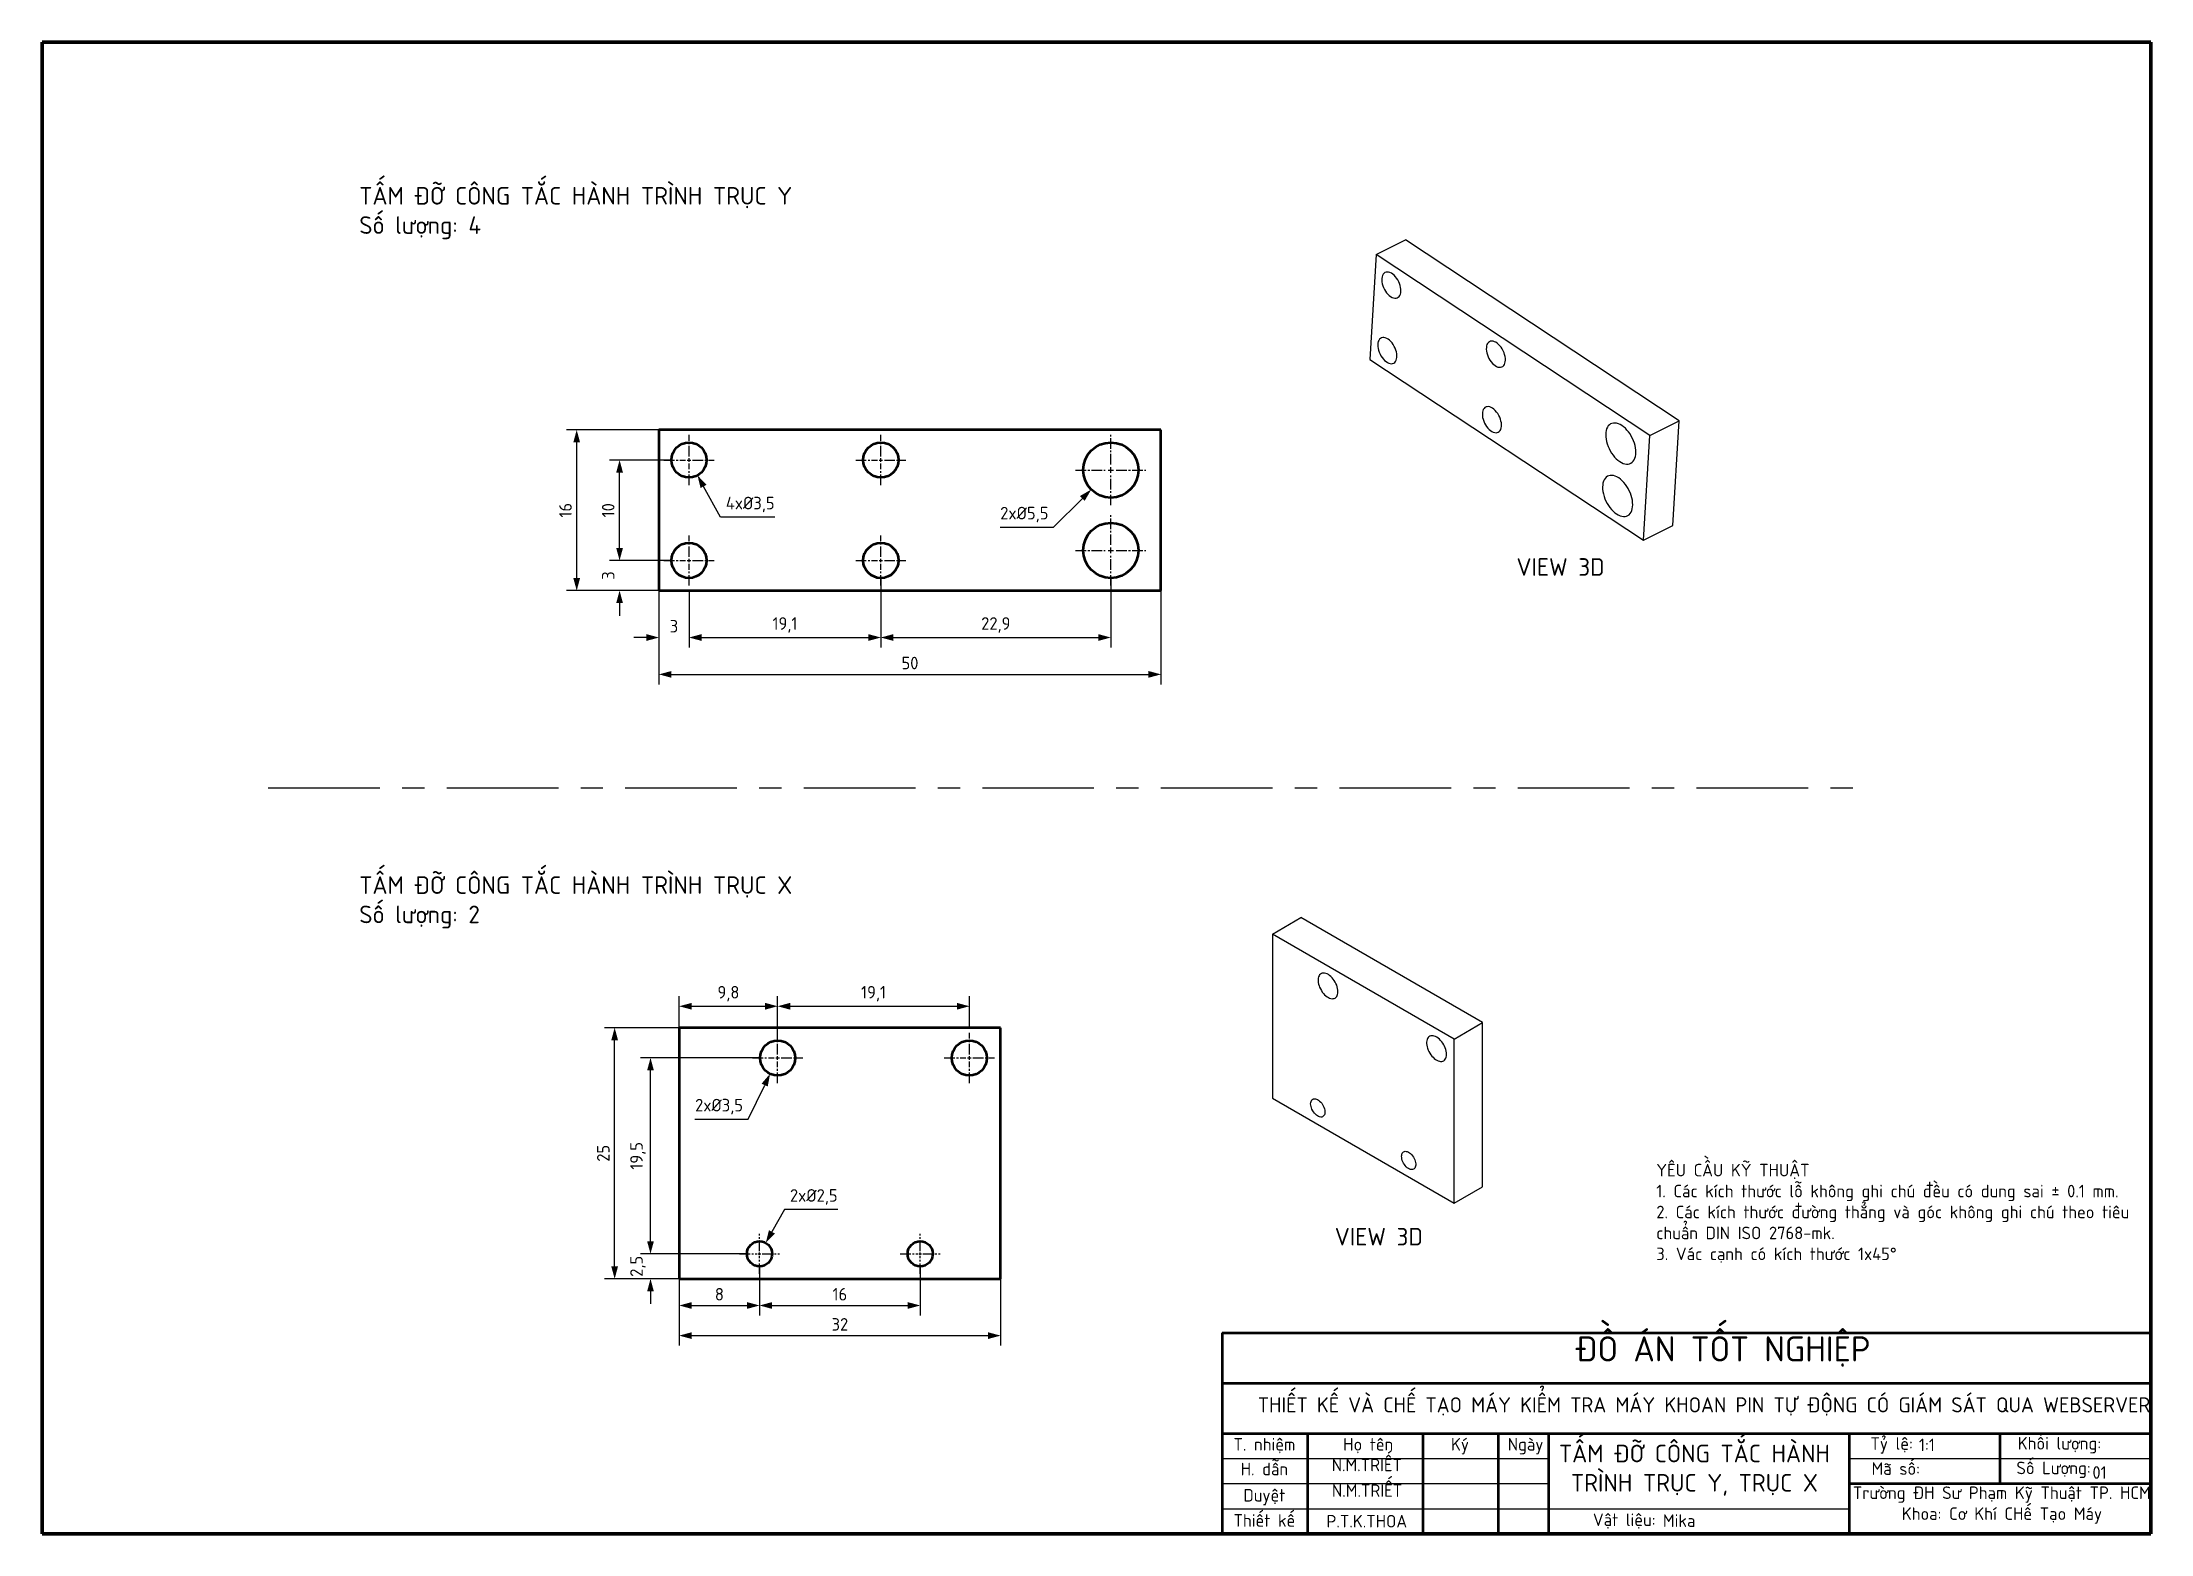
# Model space of a CAD drawing. Header units: millimetres. Extents: x 55 to 11032, y -227 to 3957.
# Drawn here: x 2218.2 to 2428.2, y 61.6 to 210.1 of the extents above; entities that cross this region are included whole.
import ezdxf

# ---------------------------------------------------------------- set-up
doc = ezdxf.new("R2010")
doc.units = ezdxf.units.MM
doc.header["$LTSCALE"] = 0.7
doc.header["$PDMODE"] = 35
doc.header["$PDSIZE"] = -4
doc.linetypes.add('CENTER', pattern=[50.8, 31.75, -6.35, 6.35, -6.35])
doc.linetypes.add('CENTER2', pattern=[1.125, 0.75, -0.125, 0.125, -0.125])
doc.layers.get('0').update_dxf_attribs({"color": 255})
for name, color, linetype, lineweight in [('0.5', 7, 'Continuous', 50), ('AM_5', 10, 'Continuous', 25), ('AMC_Contour', 7, 'Continuous', 50), ('CON', 7, 'Continuous', 50), ('DIM', 94, 'Continuous', 25), ('KHUNGBV', 5, 'Continuous', 70), ('TEXT', 7, 'Continuous', 25)]:
    doc.layers.add(name, color=color, linetype=linetype, lineweight=lineweight)
doc.layers.add('DTAM', color=6, linetype='CENTER')
doc.styles.add('TCVN-7284', font='tcvn+7284-2003r.ttf')
doc.dimstyles.new('TCVN_ISO-25_RadiusDia', dxfattribs={"dimtxt": 2.5, "dimasz": 2.5, "dimexe": 2, "dimexo": 0, "dimgap": 1, "dimtad": 1, "dimtoh": 1, "dimtxsty": 'TCVN-7284', "dimblk": 'Arrow', "dimcen": 0, "dimclrd": 256, "dimclre": 256, "dimclrt": 256, "dimadec": 0, "dimazin": 0, "dimtfac": 1, "dimtofl": 0, "dimtmove": 1, "dimatfit": 0, "dimldrblk": 'Arrow', "dimfxl": 1, "dimlwd": -1, "dimlwe": -1, "dimarcsym": 0})

msp = doc.modelspace()

# ---------------------------------------------------------------- texts
at = {"char_height": 1.75, "width": 32.83213, "attachment_point": 1, "style": 'TCVN-7284'}
for insert in [(2365.019, 158.747), (2346.924, 92.074)]:
    msp.add_mtext('VIEW 3D', dxfattribs=dict(at, insert=insert))
at = {"ltscale": 0.7, "char_height": 1.25, "attachment_point": 1, "style": 'TCVN-7284'}
for s, width, insert in [('1:1', 2.25002, (2405.108, 71.1)), ('01', 2.25002, (2422.38, 68.348)), ('Mika', 10.5643, (2379.603, 63.553))]:
    msp.add_mtext_dynamic_manual_height_columns(s, width=width, gutter_width=6.25, heights=[0], dxfattribs=dict(at, insert=insert))
at = {"layer": 'AMC_Contour', "color": 255, "char_height": 1.75, "style": 'TCVN-7284'}
for s, width, insert, attachment_point in [('TẤM ĐỠ CÔNG TẮC HÀNH TRÌNH TRỤC Y\\PSố lượng: 4', 54.24472, (2249.775, 195.701), 1), ('TẤM ĐỠ CÔNG TẮC HÀNH TRÌNH TRỤC X\\PSố lượng: 2', 54.24472, (2249.775, 127.077), 1), ('TẤM ĐỠ CÔNG TẮC HÀNH TRÌNH TRỤC Y, TRỤC X', 32.90888, (2382.747, 67.951), 5)]:
    msp.add_mtext_dynamic_manual_height_columns(s, width=width, gutter_width=8.75, heights=[0], dxfattribs=dict(at, insert=insert, attachment_point=attachment_point))
at = {"layer": 'TEXT', "ltscale": 0.7, "insert": (2378.947, 98.449), "char_height": 1.25, "attachment_point": 1, "style": 'TCVN-7284'}
msp.add_mtext_dynamic_manual_height_columns('YÊU CẦU KỸ THUẬT\\P1. Các kích thước lỗ không ghi chú đều có dung sai ± 0.1 mm. \\P2. Các kích thước đường thẳng và góc không ghi chú theo tiêu chuẩn DIN ISO 2768-mk.\\P3. Vác cạnh có kích thước 1x45°', width=51.60396, gutter_width=861.046, heights=[0], dxfattribs=at)

# ---------------------------------------------------------------- blocks, each defined once
blk = doc.blocks.new('KHUNG_A3')
at = {"layer": 'CON', "color": 8, "linetype": 'Continuous', "ltscale": 0.66}
for p, q in [((296.71, 84.61), (296.71, 44.61)), ((296.71, 84.61), (481.71, 84.61)), ((296.71, 74.61), (481.71, 74.61)), ((296.71, 64.61), (481.71, 64.61)), ((313.71, 64.61), (313.71, 44.61)), ((336.71, 64.61), (336.71, 44.61)), ((351.71, 64.61), (351.71, 44.61)), ((361.71, 64.61), (361.71, 44.61)), ((421.71, 44.61), (421.71, 64.61)), ((451.71, 54.61), (451.71, 64.61)), ((421.71, 54.61), (481.71, 54.61))]:
    blk.add_line(p, q, dxfattribs=at)
at = {"layer": 'DIM', "color": 8, "linetype": 'Continuous', "ltscale": 0.66}
for p, q in [((296.71, 59.61), (361.71, 59.61)), ((421.71, 59.61), (481.71, 59.61)), ((296.71, 54.61), (361.71, 54.61)), ((296.71, 49.61), (421.71, 49.61))]:
    blk.add_line(p, q, dxfattribs=at)
at = {"layer": 'KHUNGBV', "color": 8, "linetype": 'Continuous', "ltscale": 0.66}
for p, q in [((481.71, 341.61), (61.71, 341.61)), ((61.71, 341.61), (61.71, 44.61)), ((481.71, 44.61), (481.71, 341.61)), ((61.71, 44.61), (481.71, 44.61))]:
    blk.add_line(p, q, dxfattribs=at)
at = {"color": 255, "attachment_point": 1, "style": 'TCVN-7284'}
for s, width, insert, char_height in [('{\\W1.485708; }ĐỒ ÁN TỐT NGHIỆP', 65.6643, (362.61, 83.93), 5), ('\\pxqc;T. nhiệm', 16.8827, (296.71, 63.68), 2.5), ('{\\W2.460912; }Họ tên', 16.8827, (317.11, 63.68), 2.5), ('{\\W4.544245; }Ký', 16.8827, (335.42, 63.68), 2.5), ('{\\W1.017842; }Ngày', 9.8035, (352.08, 63.68), 2.5), ('\\pxqc;Tỷ lệ:', 9.8035, (425.19, 63.83), 2.5), ('\\pxqc;Khối lượng:', 20.0073, (453.51, 63.88), 2.5), ('\\pxqc;H. dẫn', 16.8827, (296.71, 58.76), 2.5), ('\\pxqc;N.M.TRIẾT', 16.8827, (317.11, 59.57), 2.5), ('{\\W0.286782; }Mã số:', 12.5818, (425.56, 58.85), 2.5), ('\\pxqc;Số Lượng:', 17.9691, (453.36, 58.98), 2.5), ('\\pxqc;N.M.TRIẾT', 16.8827, (317.16, 54.47), 2.5), ('\\pxqc;Duyệt', 16.8827, (296.71, 53.54), 2.5), ('{\\W0.981773; }Trường ĐH Sư Phạm Kỹ Thuật TP. HCM\\P{\\W7.398439; }Khoa: Cơ Khí CHế Tạo Máy ', 61.6953, (420.88, 54.04), 2.5), ('\\pxqc;Thiết kế', 16.8827, (296.71, 48.52), 2.5), ('\\pxqc;P.T.K.THOA', 16.8827, (317.11, 48.37), 2.5), ('\\pxi-3,l3,qc,t3;Vật liệu:', 59.8171, (346.92, 48.66), 2.5)]:
    blk.add_mtext_dynamic_manual_height_columns(s, width=width, gutter_width=88.6, heights=[0], dxfattribs=dict(at, insert=insert, char_height=char_height))
at = {"color": 255, "insert": (303.83, 71.79), "char_height": 3, "width": 178.521, "attachment_point": 1, "style": 'TCVN-7284'}
blk.add_mtext('THIẾT KẾ VÀ CHẾ TẠO MÁY KIỂM TRA MÁY KHOAN PIN TỰ ĐỘNG CÓ GIÁM SÁT QUA WEBSERVER\\P', dxfattribs=at)
blk = doc.blocks.new('CTHT_X')
at = {"color": 5}
for p, q in [((2322.95, 174.9), (2326.49, 176.94)), ((2349.11, 163.88), (2326.49, 176.94)), ((2322.95, 174.9), (2322.95, 154.48)), ((2345.58, 161.84), (2322.95, 174.9)), ((2345.58, 161.84), (2349.11, 163.88)), ((2349.11, 143.46), (2349.11, 163.88)), ((2345.58, 141.42), (2345.58, 161.84)), ((2322.95, 154.48), (2345.58, 141.42)), ((2345.58, 141.42), (2349.11, 143.46))]:
    blk.add_line(p, q, dxfattribs=at)
at = {"color": 5, "flags": 128}
for points in [[(2331.12, 167.73), (2331.11, 167.92), (2331.08, 168.12), (2331.03, 168.32), (2330.96, 168.53), (2330.87, 168.73), (2330.77, 168.93), (2330.65, 169.12), (2330.52, 169.3), (2330.38, 169.47), (2330.23, 169.61), (2330.08, 169.74), (2329.92, 169.85), (2329.76, 169.94), (2329.61, 170), (2329.45, 170.04), (2329.31, 170.05), (2329.17, 170.03), (2329.05, 169.99), (2328.94, 169.92), (2328.84, 169.83), (2328.77, 169.71), (2328.71, 169.58), (2328.67, 169.42), (2328.65, 169.25), (2328.65, 169.07), (2328.67, 168.88), (2328.71, 168.68), (2328.77, 168.47), (2328.84, 168.27), (2328.94, 168.07), (2329.05, 167.87), (2329.17, 167.68), (2329.31, 167.51), (2329.45, 167.35), (2329.61, 167.21), (2329.76, 167.09), (2329.92, 167), (2330.08, 166.92), (2330.23, 166.88), (2330.38, 166.85), (2330.52, 166.86), (2330.65, 166.89), (2330.77, 166.94), (2330.87, 167.02), (2330.96, 167.12), (2331.03, 167.25), (2331.08, 167.39), (2331.11, 167.56), (2331.12, 167.73)], [(2344.62, 159.94), (2344.61, 160.13), (2344.58, 160.32), (2344.53, 160.53), (2344.46, 160.73), (2344.38, 160.93), (2344.28, 161.13), (2344.16, 161.32), (2344.03, 161.5), (2343.89, 161.67), (2343.74, 161.82), (2343.58, 161.95), (2343.43, 162.06), (2343.27, 162.14), (2343.11, 162.2), (2342.96, 162.24), (2342.81, 162.25), (2342.68, 162.23), (2342.55, 162.19), (2342.44, 162.12), (2342.35, 162.03), (2342.27, 161.92), (2342.21, 161.78), (2342.17, 161.63), (2342.15, 161.46), (2342.15, 161.27), (2342.17, 161.08), (2342.21, 160.88), (2342.27, 160.68), (2342.35, 160.47), (2342.44, 160.27), (2342.55, 160.07), (2342.68, 159.89), (2342.81, 159.72), (2342.96, 159.56), (2343.11, 159.42), (2343.27, 159.3), (2343.43, 159.2), (2343.58, 159.13), (2343.74, 159.08), (2343.89, 159.06), (2344.03, 159.06), (2344.16, 159.09), (2344.28, 159.14), (2344.38, 159.22), (2344.46, 159.33), (2344.53, 159.45), (2344.58, 159.6), (2344.61, 159.76), (2344.62, 159.94)], [(2327.72, 153.77), (2327.73, 153.92), (2327.77, 154.05), (2327.82, 154.17), (2327.88, 154.27), (2327.97, 154.34), (2328.07, 154.38), (2328.19, 154.4), (2328.31, 154.39), (2328.44, 154.36), (2328.57, 154.3), (2328.71, 154.22), (2328.84, 154.11), (2328.97, 153.98), (2329.09, 153.84), (2329.2, 153.68), (2329.29, 153.52), (2329.37, 153.34), (2329.43, 153.17), (2329.47, 153), (2329.49, 152.83), (2329.49, 152.67), (2329.47, 152.53), (2329.43, 152.41), (2329.37, 152.3), (2329.29, 152.22), (2329.2, 152.16), (2329.09, 152.13), (2328.97, 152.12), (2328.84, 152.14), (2328.71, 152.19), (2328.57, 152.26), (2328.44, 152.36), (2328.31, 152.47), (2328.19, 152.61), (2328.07, 152.76), (2327.97, 152.92), (2327.88, 153.09), (2327.82, 153.26), (2327.77, 153.44), (2327.73, 153.61), (2327.72, 153.77)], [(2339.04, 147.24), (2339.05, 147.39), (2339.08, 147.52), (2339.13, 147.64), (2339.2, 147.73), (2339.28, 147.8), (2339.39, 147.85), (2339.5, 147.87), (2339.62, 147.86), (2339.75, 147.83), (2339.89, 147.77), (2340.02, 147.68), (2340.16, 147.58), (2340.28, 147.45), (2340.4, 147.31), (2340.51, 147.15), (2340.6, 146.98), (2340.68, 146.81), (2340.74, 146.64), (2340.78, 146.46), (2340.8, 146.3), (2340.8, 146.14), (2340.78, 146), (2340.74, 145.87), (2340.68, 145.77), (2340.6, 145.69), (2340.51, 145.63), (2340.4, 145.6), (2340.28, 145.59), (2340.16, 145.61), (2340.02, 145.66), (2339.89, 145.73), (2339.75, 145.82), (2339.62, 145.94), (2339.5, 146.08), (2339.39, 146.23), (2339.28, 146.39), (2339.2, 146.56), (2339.13, 146.73), (2339.08, 146.91), (2339.05, 147.08), (2339.04, 147.24)]]:
    blk.add_lwpolyline(points, dxfattribs=at)
blk = doc.blocks.new('*U276')
at = {"layer": 'AM_5', "color": 0, "linetype": 'CENTER2', "ltscale": 2, "transparency": 16777216}
for p, q in [((0, 0.35), (0, 2.5)), ((-2.5, 0), (-0.35, 0)), ((0.35, 0), (2.5, 0)), ((0, -2.5), (0, -0.35))]:
    blk.add_line(p, q, dxfattribs=at)
at = {"layer": 'AM_5', "color": 0, "linetype": 'Continuous', "ltscale": 2, "transparency": 16777216}
for p, q in [((-0.175, 0), (0.175, 0)), ((0, -0.175), (0, 0.175))]:
    blk.add_line(p, q, dxfattribs=at)
blk = doc.blocks.new('*U277')
at = {"layer": 'AM_5', "color": 0, "linetype": 'CENTER2', "ltscale": 2, "transparency": 16777216}
for p, q in [((0, 0.35), (0, 2.5)), ((-2.5, 0), (-0.35, 0)), ((0.35, 0), (2.5, 0)), ((0, -2.5), (0, -0.35))]:
    blk.add_line(p, q, dxfattribs=at)
at = {"layer": 'AM_5', "color": 0, "linetype": 'Continuous', "ltscale": 2, "transparency": 16777216}
for p, q in [((-0.175, 0), (0.175, 0)), ((0, -0.175), (0, 0.175))]:
    blk.add_line(p, q, dxfattribs=at)
blk = doc.blocks.new('*U278')
at = {"layer": 'AM_5', "color": 0, "linetype": 'CENTER2', "ltscale": 2, "transparency": 16777216}
for p, q in [((-2, 0), (-0.25, 0)), ((0, 0.25), (0, 2)), ((0.25, 0), (2, 0)), ((0, -2), (0, -0.25))]:
    blk.add_line(p, q, dxfattribs=at)
at = {"layer": 'AM_5', "color": 0, "linetype": 'Continuous', "ltscale": 2, "transparency": 16777216}
for p, q in [((-0.125, 0), (0.125, 0)), ((0, -0.125), (0, 0.125))]:
    blk.add_line(p, q, dxfattribs=at)
blk = doc.blocks.new('*U279')
at = {"layer": 'AM_5', "color": 0, "linetype": 'CENTER2', "ltscale": 2, "transparency": 16777216}
for p, q in [((-2, 0), (-0.25, 0)), ((0, 0.25), (0, 2)), ((0.25, 0), (2, 0)), ((0, -2), (0, -0.25))]:
    blk.add_line(p, q, dxfattribs=at)
at = {"layer": 'AM_5', "color": 0, "linetype": 'Continuous', "ltscale": 2, "transparency": 16777216}
for p, q in [((-0.125, 0), (0.125, 0)), ((0, -0.125), (0, 0.125))]:
    blk.add_line(p, q, dxfattribs=at)
blk = doc.blocks.new('CTHT_X1')
at = {"layer": '0.5'}
for p, q in [((2281.05, 132.7), (2281.05, 107.7)), ((2313.05, 132.7), (2281.05, 132.7)), ((2313.05, 107.7), (2313.05, 132.7)), ((2281.05, 107.7), (2313.05, 107.7))]:
    blk.add_line(p, q, dxfattribs=at)
for centre, radius in [((2290.85, 129.7), 1.75), ((2309.95, 129.7), 1.75), ((2289.05, 110.2), 1.25), ((2305.05, 110.2), 1.25)]:
    blk.add_circle(centre, radius, dxfattribs=at)
at = {"layer": 'AM_5', "linetype": 'CENTER2', "ltscale": 2}
for name, p in [('*U276', (2290.85, 129.7)), ('*U277', (2309.95, 129.7)), ('*U279', (2289.05, 110.2)), ('*U278', (2305.05, 110.2))]:
    blk.add_blockref(name, p, dxfattribs=at)
blk = doc.blocks.new('Arrow')
at = {"layer": 'DIM'}
blk.add_solid([(-1, 0.27), (-1, -0.27), (0, 0)], dxfattribs=at)
blk = doc.blocks.new('*D185')
at = {"layer": 'Defpoints', "color": 0, "ltscale": 0.7, "transparency": 16777216}
for p in [(2291.44, 114.14), (2281.64, 112), (2291.44, 110.75)]:
    blk.add_point(p, dxfattribs=at)
at = {"layer": 'DIM', "ltscale": 0.7, "transparency": 16777216}
for p, q in [((2281.64, 112), (2281.64, 115.14)), ((2282.89, 114.14), (2290.19, 114.14)), ((2291.44, 110.75), (2291.44, 115.14))]:
    blk.add_line(p, q, dxfattribs=at)
at = {"layer": 'DIM', "ltscale": 0.7, "transparency": 16777216, "xscale": 1.25, "yscale": 1.25, "zscale": 1.25, "rotation": 180}
blk.add_blockref('Arrow', (2281.64, 114.14), dxfattribs=at)
at = {"layer": 'DIM', "ltscale": 0.7, "transparency": 16777216, "xscale": 1.25, "yscale": 1.25, "zscale": 1.25}
blk.add_blockref('Arrow', (2291.44, 114.14), dxfattribs=at)
at = {"layer": 'DIM', "ltscale": 0.7, "transparency": 16777216, "insert": (2286.54, 115.39), "char_height": 1.25, "attachment_point": 5, "style": 'TCVN-7284'}
blk.add_mtext('9,8', dxfattribs=at)
blk = doc.blocks.new('*D186')
at = {"layer": 'Defpoints', "color": 0, "ltscale": 0.7, "transparency": 16777216}
for p in [(2310.54, 114.14), (2310.54, 112), (2291.44, 110.75)]:
    blk.add_point(p, dxfattribs=at)
at = {"layer": 'DIM', "ltscale": 0.7, "transparency": 16777216}
for p, q in [((2291.44, 110.75), (2291.44, 115.14)), ((2292.69, 114.14), (2309.29, 114.14)), ((2310.54, 112), (2310.54, 115.14))]:
    blk.add_line(p, q, dxfattribs=at)
at = {"layer": 'DIM', "ltscale": 0.7, "transparency": 16777216, "xscale": 1.25, "yscale": 1.25, "zscale": 1.25, "rotation": 180}
blk.add_blockref('Arrow', (2291.44, 114.14), dxfattribs=at)
at = {"layer": 'DIM', "ltscale": 0.7, "transparency": 16777216, "xscale": 1.25, "yscale": 1.25, "zscale": 1.25}
blk.add_blockref('Arrow', (2310.54, 114.14), dxfattribs=at)
at = {"layer": 'DIM', "ltscale": 0.7, "transparency": 16777216, "insert": (2300.99, 115.39), "char_height": 1.25, "attachment_point": 5, "style": 'TCVN-7284'}
blk.add_mtext('\\A1;19,1', dxfattribs=at)
blk = doc.blocks.new('*D187')
at = {"layer": 'Defpoints', "color": 0, "ltscale": 0.7, "transparency": 16777216}
for p in [(2289.64, 88.25), (2281.64, 87), (2289.64, 84.35)]:
    blk.add_point(p, dxfattribs=at)
at = {"layer": 'DIM', "ltscale": 0.7, "transparency": 16777216}
for p, q in [((2289.64, 88.25), (2289.64, 83.35)), ((2281.64, 87), (2281.64, 83.35)), ((2282.89, 84.35), (2288.39, 84.35))]:
    blk.add_line(p, q, dxfattribs=at)
at = {"layer": 'DIM', "ltscale": 0.7, "transparency": 16777216, "xscale": 1.25, "yscale": 1.25, "zscale": 1.25, "rotation": 180}
blk.add_blockref('Arrow', (2281.64, 84.35), dxfattribs=at)
at = {"layer": 'DIM', "ltscale": 0.7, "transparency": 16777216, "xscale": 1.25, "yscale": 1.25, "zscale": 1.25}
blk.add_blockref('Arrow', (2289.64, 84.35), dxfattribs=at)
at = {"layer": 'DIM', "ltscale": 0.7, "transparency": 16777216, "insert": (2285.64, 85.47), "char_height": 1.25, "attachment_point": 5, "style": 'TCVN-7284'}
blk.add_mtext('8', dxfattribs=at)
blk = doc.blocks.new('*D188')
at = {"layer": 'Defpoints', "color": 0, "ltscale": 0.7, "transparency": 16777216}
for p in [(2289.64, 88.25), (2305.64, 88.25), (2305.64, 84.35)]:
    blk.add_point(p, dxfattribs=at)
at = {"layer": 'DIM', "ltscale": 0.7, "transparency": 16777216}
for p, q in [((2289.64, 88.25), (2289.64, 83.35)), ((2305.64, 88.25), (2305.64, 83.35)), ((2290.89, 84.35), (2304.39, 84.35))]:
    blk.add_line(p, q, dxfattribs=at)
at = {"layer": 'DIM', "ltscale": 0.7, "transparency": 16777216, "xscale": 1.25, "yscale": 1.25, "zscale": 1.25, "rotation": 180}
blk.add_blockref('Arrow', (2289.64, 84.35), dxfattribs=at)
at = {"layer": 'DIM', "ltscale": 0.7, "transparency": 16777216, "xscale": 1.25, "yscale": 1.25, "zscale": 1.25}
blk.add_blockref('Arrow', (2305.64, 84.35), dxfattribs=at)
at = {"layer": 'DIM', "ltscale": 0.7, "transparency": 16777216, "insert": (2297.64, 85.47), "char_height": 1.25, "attachment_point": 5, "style": 'TCVN-7284'}
blk.add_mtext('16', dxfattribs=at)
blk = doc.blocks.new('*D189')
at = {"layer": 'Defpoints', "color": 0, "ltscale": 0.7, "transparency": 16777216}
for p in [(2281.64, 87), (2313.64, 87), (2313.64, 81.35)]:
    blk.add_point(p, dxfattribs=at)
at = {"layer": 'DIM', "ltscale": 0.7, "transparency": 16777216}
for p, q in [((2281.64, 87), (2281.64, 80.35)), ((2313.64, 87), (2313.64, 80.35)), ((2282.89, 81.35), (2312.39, 81.35))]:
    blk.add_line(p, q, dxfattribs=at)
at = {"layer": 'DIM', "ltscale": 0.7, "transparency": 16777216, "xscale": 1.25, "yscale": 1.25, "zscale": 1.25, "rotation": 180}
blk.add_blockref('Arrow', (2281.64, 81.35), dxfattribs=at)
at = {"layer": 'DIM', "ltscale": 0.7, "transparency": 16777216, "xscale": 1.25, "yscale": 1.25, "zscale": 1.25}
blk.add_blockref('Arrow', (2313.64, 81.35), dxfattribs=at)
at = {"layer": 'DIM', "ltscale": 0.7, "transparency": 16777216, "insert": (2297.64, 82.47), "char_height": 1.25, "attachment_point": 5, "style": 'TCVN-7284'}
blk.add_mtext('32', dxfattribs=at)
blk = doc.blocks.new('*D190')
at = {"layer": 'Defpoints', "color": 0, "ltscale": 0.7, "transparency": 16777216}
for p in [(2278.78, 89.5), (2288.39, 89.5), (2281.64, 87)]:
    blk.add_point(p, dxfattribs=at)
at = {"layer": 'DIM', "ltscale": 0.7, "transparency": 16777216}
for p, q in [((2278.78, 90.75), (2278.78, 92)), ((2288.39, 89.5), (2277.78, 89.5)), ((2281.64, 87), (2277.78, 87)), ((2278.78, 85.75), (2278.78, 84.5))]:
    blk.add_line(p, q, dxfattribs=at)
at = {"layer": 'DIM', "ltscale": 0.7, "transparency": 16777216, "xscale": 1.25, "yscale": 1.25, "zscale": 1.25}
for p, rotation in [((2278.78, 89.5), 270), ((2278.78, 87), 90)]:
    blk.add_blockref('Arrow', p, dxfattribs=dict(at, rotation=rotation))
at = {"layer": 'DIM', "ltscale": 0.7, "transparency": 16777216, "insert": (2277.53, 88.25), "char_height": 1.25, "attachment_point": 5, "rotation": 90, "style": 'TCVN-7284'}
blk.add_mtext('2,5', dxfattribs=at)
blk = doc.blocks.new('*D191')
at = {"layer": 'Defpoints', "color": 0, "ltscale": 0.7, "transparency": 16777216}
for p in [(2275.21, 112), (2281.64, 112), (2281.64, 87)]:
    blk.add_point(p, dxfattribs=at)
at = {"layer": 'DIM', "ltscale": 0.7, "transparency": 16777216}
for p, q in [((2281.64, 112), (2274.21, 112)), ((2275.21, 88.25), (2275.21, 110.75)), ((2281.64, 87), (2274.21, 87))]:
    blk.add_line(p, q, dxfattribs=at)
at = {"layer": 'DIM', "ltscale": 0.7, "transparency": 16777216, "xscale": 1.25, "yscale": 1.25, "zscale": 1.25}
for p, rotation in [((2275.21, 112), 90), ((2275.21, 87), 270)]:
    blk.add_blockref('Arrow', p, dxfattribs=dict(at, rotation=rotation))
at = {"layer": 'DIM', "ltscale": 0.7, "transparency": 16777216, "insert": (2274.08, 99.5), "char_height": 1.25, "attachment_point": 5, "rotation": 90, "style": 'TCVN-7284'}
blk.add_mtext('25', dxfattribs=at)
blk = doc.blocks.new('*D192')
at = {"layer": 'Defpoints', "color": 0, "ltscale": 0.7, "transparency": 16777216}
for p in [(2278.78, 109), (2289.69, 109), (2288.39, 89.5)]:
    blk.add_point(p, dxfattribs=at)
at = {"layer": 'DIM', "ltscale": 0.7, "transparency": 16777216}
for p, q in [((2289.69, 109), (2277.78, 109)), ((2278.78, 90.75), (2278.78, 107.75)), ((2288.39, 89.5), (2277.78, 89.5))]:
    blk.add_line(p, q, dxfattribs=at)
at = {"layer": 'DIM', "ltscale": 0.7, "transparency": 16777216, "xscale": 1.25, "yscale": 1.25, "zscale": 1.25}
for p, rotation in [((2278.78, 109), 90), ((2278.78, 89.5), 270)]:
    blk.add_blockref('Arrow', p, dxfattribs=dict(at, rotation=rotation))
at = {"layer": 'DIM', "ltscale": 0.7, "transparency": 16777216, "insert": (2277.53, 99.25), "char_height": 1.25, "attachment_point": 5, "rotation": 90, "style": 'TCVN-7284'}
blk.add_mtext('19,5', dxfattribs=at)
blk = doc.blocks.new('CTHT_Y')
at = {"color": 5}
for p, q in [((2386, 183.54), (2389.53, 185.58)), ((2424.89, 165.17), (2389.53, 185.58)), ((2421.35, 163.13), (2386, 183.54)), ((2386, 183.54), (2386, 170.47)), ((2386, 170.47), (2421.35, 150.06)), ((2421.35, 163.13), (2424.89, 165.17)), ((2421.35, 150.06), (2421.35, 163.13)), ((2424.89, 152.1), (2424.89, 165.17)), ((2421.35, 150.06), (2424.89, 152.1))]:
    blk.add_line(p, q, dxfattribs=at)
at = {"color": 5, "flags": 128}
for points in [[(2388.12, 178.43), (2388.3, 178.34), (2388.47, 178.29), (2388.64, 178.26), (2388.8, 178.28), (2388.94, 178.32), (2389.07, 178.4), (2389.17, 178.51), (2389.26, 178.64), (2389.32, 178.81), (2389.35, 178.99), (2389.35, 179.2), (2389.33, 179.42), (2389.29, 179.65), (2389.22, 179.88), (2389.12, 180.11), (2389.01, 180.34), (2388.87, 180.56), (2388.72, 180.76), (2388.56, 180.94), (2388.39, 181.1), (2388.21, 181.23), (2388.03, 181.34), (2387.85, 181.41), (2387.68, 181.45), (2387.51, 181.46), (2387.36, 181.43), (2387.23, 181.37), (2387.11, 181.27), (2387.02, 181.15), (2386.95, 181), (2386.9, 180.82), (2386.88, 180.63), (2386.89, 180.41), (2386.92, 180.19), (2386.98, 179.96), (2387.06, 179.73), (2387.17, 179.5), (2387.29, 179.27), (2387.44, 179.06), (2387.59, 178.87), (2387.76, 178.7), (2387.94, 178.55), (2388.12, 178.43)], [(2388.12, 173.12), (2387.94, 173.21), (2387.76, 173.27), (2387.59, 173.29), (2387.44, 173.28), (2387.29, 173.24), (2387.17, 173.16), (2387.06, 173.05), (2386.98, 172.91), (2386.92, 172.75), (2386.89, 172.56), (2386.88, 172.36), (2386.9, 172.14), (2386.95, 171.91), (2387.02, 171.68), (2387.11, 171.45), (2387.23, 171.22), (2387.36, 171), (2387.51, 170.8), (2387.68, 170.62), (2387.85, 170.46), (2388.03, 170.32), (2388.21, 170.22), (2388.39, 170.15), (2388.56, 170.11), (2388.72, 170.1), (2388.87, 170.13), (2389.01, 170.19), (2389.12, 170.28), (2389.22, 170.41), (2389.29, 170.56), (2389.33, 170.73), (2389.35, 170.93), (2389.35, 171.14), (2389.32, 171.37), (2389.26, 171.6), (2389.17, 171.83), (2389.07, 172.06), (2388.94, 172.28), (2388.8, 172.49), (2388.64, 172.69), (2388.47, 172.86), (2388.3, 173.01), (2388.12, 173.12)], [(2401.62, 170.64), (2401.8, 170.55), (2401.98, 170.49), (2402.15, 170.47), (2402.31, 170.48), (2402.45, 170.52), (2402.58, 170.6), (2402.68, 170.71), (2402.76, 170.85), (2402.82, 171.01), (2402.85, 171.2), (2402.86, 171.4), (2402.84, 171.62), (2402.8, 171.85), (2402.72, 172.08), (2402.63, 172.31), (2402.51, 172.54), (2402.38, 172.76), (2402.23, 172.96), (2402.07, 173.14), (2401.89, 173.3), (2401.71, 173.44), (2401.53, 173.54), (2401.35, 173.61), (2401.18, 173.65), (2401.02, 173.66), (2400.87, 173.63), (2400.73, 173.57), (2400.62, 173.48), (2400.52, 173.35), (2400.45, 173.2), (2400.41, 173.03), (2400.39, 172.83), (2400.39, 172.62), (2400.43, 172.39), (2400.48, 172.16), (2400.57, 171.93), (2400.67, 171.7), (2400.8, 171.48), (2400.94, 171.27), (2401.1, 171.07), (2401.27, 170.9), (2401.44, 170.75), (2401.62, 170.64)], [(2401.62, 165.33), (2401.44, 165.42), (2401.27, 165.47), (2401.1, 165.5), (2400.94, 165.48), (2400.8, 165.44), (2400.67, 165.36), (2400.57, 165.25), (2400.48, 165.12), (2400.43, 164.95), (2400.39, 164.77), (2400.39, 164.56), (2400.41, 164.34), (2400.45, 164.11), (2400.52, 163.88), (2400.62, 163.65), (2400.73, 163.42), (2400.87, 163.2), (2401.02, 163), (2401.18, 162.82), (2401.35, 162.66), (2401.53, 162.53), (2401.71, 162.42), (2401.89, 162.35), (2402.07, 162.31), (2402.23, 162.3), (2402.38, 162.33), (2402.51, 162.39), (2402.63, 162.49), (2402.72, 162.61), (2402.8, 162.76), (2402.84, 162.94), (2402.86, 163.13), (2402.85, 163.35), (2402.82, 163.57), (2402.76, 163.8), (2402.68, 164.03), (2402.58, 164.26), (2402.45, 164.49), (2402.31, 164.7), (2402.15, 164.89), (2401.98, 165.06), (2401.8, 165.21), (2401.62, 165.33)], [(2417.82, 159.65), (2418.04, 159.54), (2418.27, 159.46), (2418.48, 159.41), (2418.69, 159.39), (2418.89, 159.41), (2419.07, 159.46), (2419.23, 159.54), (2419.38, 159.66), (2419.5, 159.81), (2419.6, 159.98), (2419.68, 160.18), (2419.73, 160.4), (2419.76, 160.65), (2419.76, 160.91), (2419.73, 161.18), (2419.68, 161.47), (2419.6, 161.76), (2419.5, 162.05), (2419.38, 162.34), (2419.23, 162.62), (2419.07, 162.9), (2418.89, 163.16), (2418.69, 163.4), (2418.48, 163.63), (2418.27, 163.83), (2418.04, 164), (2417.82, 164.15), (2417.59, 164.26), (2417.37, 164.34), (2417.15, 164.39), (2416.94, 164.41), (2416.75, 164.39), (2416.57, 164.34), (2416.4, 164.26), (2416.26, 164.14), (2416.13, 163.99), (2416.03, 163.82), (2415.95, 163.62), (2415.9, 163.4), (2415.88, 163.15), (2415.88, 162.89), (2415.9, 162.62), (2415.95, 162.33), (2416.03, 162.04), (2416.13, 161.75), (2416.26, 161.46), (2416.4, 161.18), (2416.57, 160.9), (2416.75, 160.64), (2416.94, 160.4), (2417.15, 160.17), (2417.37, 159.97), (2417.59, 159.8), (2417.82, 159.65)], [(2417.82, 153.12), (2418.04, 153.01), (2418.27, 152.92), (2418.48, 152.87), (2418.69, 152.86), (2418.89, 152.87), (2419.07, 152.93), (2419.23, 153.01), (2419.38, 153.13), (2419.5, 153.27), (2419.6, 153.45), (2419.68, 153.65), (2419.73, 153.87), (2419.76, 154.12), (2419.76, 154.38), (2419.73, 154.65), (2419.68, 154.94), (2419.6, 155.23), (2419.5, 155.52), (2419.38, 155.81), (2419.23, 156.09), (2419.07, 156.37), (2418.89, 156.63), (2418.69, 156.87), (2418.48, 157.09), (2418.27, 157.29), (2418.04, 157.47), (2417.82, 157.61), (2417.59, 157.73), (2417.37, 157.81), (2417.15, 157.86), (2416.94, 157.88), (2416.75, 157.86), (2416.57, 157.81), (2416.4, 157.73), (2416.26, 157.61), (2416.13, 157.46), (2416.03, 157.29), (2415.95, 157.09), (2415.9, 156.86), (2415.88, 156.62), (2415.88, 156.36), (2415.9, 156.08), (2415.95, 155.8), (2416.03, 155.51), (2416.13, 155.22), (2416.26, 154.93), (2416.4, 154.64), (2416.57, 154.37), (2416.75, 154.11), (2416.94, 153.86), (2417.15, 153.64), (2417.37, 153.44), (2417.59, 153.27), (2417.82, 153.12)]]:
    blk.add_lwpolyline(points, dxfattribs=at)
blk = doc.blocks.new('*U284')
at = {"layer": 'AM_5', "color": 0, "linetype": 'CENTER2', "ltscale": 2, "transparency": 16777216}
for p, q in [((0, 0.35), (0, 2.5)), ((-2.5, 0), (-0.35, 0)), ((0.35, 0), (2.5, 0)), ((0, -2.5), (0, -0.35))]:
    blk.add_line(p, q, dxfattribs=at)
at = {"layer": 'AM_5', "color": 0, "linetype": 'Continuous', "ltscale": 2, "transparency": 16777216}
for p, q in [((-0.175, 0), (0.175, 0)), ((0, -0.175), (0, 0.175))]:
    blk.add_line(p, q, dxfattribs=at)
blk = doc.blocks.new('*U285')
at = {"layer": 'AM_5', "color": 0, "linetype": 'CENTER2', "ltscale": 2, "transparency": 16777216}
for p, q in [((0, 0.35), (0, 2.5)), ((-2.5, 0), (-0.35, 0)), ((0.35, 0), (2.5, 0)), ((0, -2.5), (0, -0.35))]:
    blk.add_line(p, q, dxfattribs=at)
at = {"layer": 'AM_5', "color": 0, "linetype": 'Continuous', "ltscale": 2, "transparency": 16777216}
for p, q in [((-0.175, 0), (0.175, 0)), ((0, -0.175), (0, 0.175))]:
    blk.add_line(p, q, dxfattribs=at)
blk = doc.blocks.new('*U280')
at = {"layer": 'AM_5', "color": 0, "linetype": 'CENTER2', "ltscale": 2, "transparency": 16777216}
for p, q in [((0, 0.55), (0, 3.5)), ((-3.5, 0), (-0.55, 0)), ((0.55, 0), (3.5, 0)), ((0, -3.5), (0, -0.55))]:
    blk.add_line(p, q, dxfattribs=at)
at = {"layer": 'AM_5', "color": 0, "linetype": 'Continuous', "ltscale": 2, "transparency": 16777216}
for p, q in [((-0.275, 0), (0.275, 0)), ((0, -0.275), (0, 0.275))]:
    blk.add_line(p, q, dxfattribs=at)
blk = doc.blocks.new('*U281')
at = {"layer": 'AM_5', "color": 0, "linetype": 'CENTER2', "ltscale": 2, "transparency": 16777216}
for p, q in [((0, 0.55), (0, 3.5)), ((-3.5, 0), (-0.55, 0)), ((0.55, 0), (3.5, 0)), ((0, -3.5), (0, -0.55))]:
    blk.add_line(p, q, dxfattribs=at)
at = {"layer": 'AM_5', "color": 0, "linetype": 'Continuous', "ltscale": 2, "transparency": 16777216}
for p, q in [((-0.275, 0), (0.275, 0)), ((0, -0.275), (0, 0.275))]:
    blk.add_line(p, q, dxfattribs=at)
blk = doc.blocks.new('*U282')
at = {"layer": 'AM_5', "color": 0, "linetype": 'CENTER2', "ltscale": 2, "transparency": 16777216}
for p, q in [((0, 0.35), (0, 2.5)), ((-2.5, 0), (-0.35, 0)), ((0.35, 0), (2.5, 0)), ((0, -2.5), (0, -0.35))]:
    blk.add_line(p, q, dxfattribs=at)
at = {"layer": 'AM_5', "color": 0, "linetype": 'Continuous', "ltscale": 2, "transparency": 16777216}
for p, q in [((-0.175, 0), (0.175, 0)), ((0, -0.175), (0, 0.175))]:
    blk.add_line(p, q, dxfattribs=at)
blk = doc.blocks.new('*U283')
at = {"layer": 'AM_5', "color": 0, "linetype": 'CENTER2', "ltscale": 2, "transparency": 16777216}
for p, q in [((0, 0.35), (0, 2.5)), ((-2.5, 0), (-0.35, 0)), ((0.35, 0), (2.5, 0)), ((0, -2.5), (0, -0.35))]:
    blk.add_line(p, q, dxfattribs=at)
at = {"layer": 'AM_5', "color": 0, "linetype": 'Continuous', "ltscale": 2, "transparency": 16777216}
for p, q in [((-0.175, 0), (0.175, 0)), ((0, -0.175), (0, 0.175))]:
    blk.add_line(p, q, dxfattribs=at)
blk = doc.blocks.new('CTHT_Y2')
at = {"layer": 'CON'}
for p, q in [((2380.67, 151.01), (2330.67, 151.01)), ((2330.67, 151.01), (2330.67, 135.01)), ((2380.67, 135.01), (2380.67, 151.01)), ((2330.67, 135.01), (2380.67, 135.01))]:
    blk.add_line(p, q, dxfattribs=at)
for centre, radius in [((2333.67, 148.01), 1.75), ((2352.77, 148.01), 1.75), ((2375.67, 147.01), 2.75), ((2375.67, 139.01), 2.75), ((2333.67, 138.01), 1.75), ((2352.77, 138.01), 1.75)]:
    blk.add_circle(centre, radius, dxfattribs=at)
at = {"layer": 'AM_5', "linetype": 'CENTER2', "ltscale": 2}
for name, p in [('*U284', (2333.67, 148.01)), ('*U285', (2352.77, 148.01)), ('*U280', (2375.67, 147.01)), ('*U281', (2375.67, 139.01)), ('*U283', (2333.67, 138.01)), ('*U282', (2352.77, 138.01))]:
    blk.add_blockref(name, p, dxfattribs=at)
blk = doc.blocks.new('*D195')
at = {"layer": 'Defpoints', "color": 0, "ltscale": 0.7, "transparency": 16777216}
for p in [(2275.7, 158.52), (2280.87, 158.52), (2279.62, 155.52)]:
    blk.add_point(p, dxfattribs=at)
at = {"layer": 'DIM', "ltscale": 0.7, "transparency": 16777216}
for p, q in [((2275.7, 159.77), (2275.7, 161.02)), ((2280.87, 158.52), (2274.7, 158.52)), ((2279.62, 155.52), (2274.7, 155.52)), ((2275.7, 154.27), (2275.7, 153.02))]:
    blk.add_line(p, q, dxfattribs=at)
at = {"layer": 'DIM', "ltscale": 0.7, "transparency": 16777216, "xscale": 1.25, "yscale": 1.25, "zscale": 1.25}
for p, rotation in [((2275.7, 158.52), 270), ((2275.7, 155.52), 90)]:
    blk.add_blockref('Arrow', p, dxfattribs=dict(at, rotation=rotation))
at = {"layer": 'DIM', "ltscale": 0.7, "transparency": 16777216, "insert": (2274.57, 157.02), "char_height": 1.25, "attachment_point": 5, "rotation": 90, "style": 'TCVN-7284'}
blk.add_mtext('3', dxfattribs=at)
blk = doc.blocks.new('*D196')
at = {"layer": 'Defpoints', "color": 0, "ltscale": 0.7, "transparency": 16777216}
for p in [(2275.7, 168.52), (2280.87, 168.52), (2280.87, 158.52)]:
    blk.add_point(p, dxfattribs=at)
at = {"layer": 'DIM', "ltscale": 0.7, "transparency": 16777216}
for p, q in [((2280.87, 168.52), (2274.7, 168.52)), ((2275.7, 159.77), (2275.7, 167.27)), ((2280.87, 158.52), (2274.7, 158.52))]:
    blk.add_line(p, q, dxfattribs=at)
at = {"layer": 'DIM', "ltscale": 0.7, "transparency": 16777216, "xscale": 1.25, "yscale": 1.25, "zscale": 1.25}
for p, rotation in [((2275.7, 168.52), 90), ((2275.7, 158.52), 270)]:
    blk.add_blockref('Arrow', p, dxfattribs=dict(at, rotation=rotation))
at = {"layer": 'DIM', "ltscale": 0.7, "transparency": 16777216, "insert": (2274.57, 163.52), "char_height": 1.25, "attachment_point": 5, "rotation": 90, "style": 'TCVN-7284'}
blk.add_mtext('10', dxfattribs=at)
blk = doc.blocks.new('*D197')
at = {"layer": 'Defpoints', "color": 0, "ltscale": 0.7, "transparency": 16777216}
for p in [(2271.43, 171.52), (2279.62, 171.52), (2279.62, 155.52)]:
    blk.add_point(p, dxfattribs=at)
at = {"layer": 'DIM', "ltscale": 0.7, "transparency": 16777216}
for p, q in [((2279.62, 171.52), (2270.43, 171.52)), ((2271.43, 156.77), (2271.43, 170.27)), ((2279.62, 155.52), (2270.43, 155.52))]:
    blk.add_line(p, q, dxfattribs=at)
at = {"layer": 'DIM', "ltscale": 0.7, "transparency": 16777216, "xscale": 1.25, "yscale": 1.25, "zscale": 1.25}
for p, rotation in [((2271.43, 171.52), 90), ((2271.43, 155.52), 270)]:
    blk.add_blockref('Arrow', p, dxfattribs=dict(at, rotation=rotation))
at = {"layer": 'DIM', "ltscale": 0.7, "transparency": 16777216, "insert": (2270.31, 163.52), "char_height": 1.25, "attachment_point": 5, "rotation": 90, "style": 'TCVN-7284'}
blk.add_mtext('16', dxfattribs=at)
blk = doc.blocks.new('*D198')
at = {"layer": 'Defpoints', "color": 0, "ltscale": 0.7, "transparency": 16777216}
for p in [(2279.62, 155.52), (2282.62, 155.52), (2282.62, 150.85)]:
    blk.add_point(p, dxfattribs=at)
at = {"layer": 'DIM', "ltscale": 0.7, "transparency": 16777216}
for p, q in [((2279.62, 155.52), (2279.62, 149.85)), ((2282.62, 155.52), (2282.62, 149.85)), ((2278.37, 150.85), (2277.12, 150.85)), ((2283.87, 150.85), (2285.12, 150.85))]:
    blk.add_line(p, q, dxfattribs=at)
at = {"layer": 'DIM', "ltscale": 0.7, "transparency": 16777216, "xscale": 1.25, "yscale": 1.25, "zscale": 1.25}
blk.add_blockref('Arrow', (2279.62, 150.85), dxfattribs=at)
at = {"layer": 'DIM', "ltscale": 0.7, "transparency": 16777216, "xscale": 1.25, "yscale": 1.25, "zscale": 1.25, "rotation": 180}
blk.add_blockref('Arrow', (2282.62, 150.85), dxfattribs=at)
at = {"layer": 'DIM', "ltscale": 0.7, "transparency": 16777216, "insert": (2281.12, 151.98), "char_height": 1.25, "attachment_point": 5, "style": 'TCVN-7284'}
blk.add_mtext('3', dxfattribs=at)
blk = doc.blocks.new('*D199')
at = {"layer": 'Defpoints', "color": 0, "ltscale": 0.7, "transparency": 16777216}
for p in [(2282.62, 155.52), (2301.72, 156.77), (2301.72, 150.85)]:
    blk.add_point(p, dxfattribs=at)
at = {"layer": 'DIM', "ltscale": 0.7, "transparency": 16777216}
for p, q in [((2282.62, 155.52), (2282.62, 149.85)), ((2301.72, 156.77), (2301.72, 149.85)), ((2283.87, 150.85), (2300.47, 150.85))]:
    blk.add_line(p, q, dxfattribs=at)
at = {"layer": 'DIM', "ltscale": 0.7, "transparency": 16777216, "xscale": 1.25, "yscale": 1.25, "zscale": 1.25, "rotation": 180}
blk.add_blockref('Arrow', (2282.62, 150.85), dxfattribs=at)
at = {"layer": 'DIM', "ltscale": 0.7, "transparency": 16777216, "xscale": 1.25, "yscale": 1.25, "zscale": 1.25}
blk.add_blockref('Arrow', (2301.72, 150.85), dxfattribs=at)
at = {"layer": 'DIM', "ltscale": 0.7, "transparency": 16777216, "insert": (2292.17, 152.1), "char_height": 1.25, "attachment_point": 5, "style": 'TCVN-7284'}
blk.add_mtext('\\A1;19,1', dxfattribs=at)
blk = doc.blocks.new('*D200')
at = {"layer": 'Defpoints', "color": 0, "ltscale": 0.7, "transparency": 16777216}
for p in [(2301.72, 156.77), (2324.62, 156.77), (2324.62, 150.85)]:
    blk.add_point(p, dxfattribs=at)
at = {"layer": 'DIM', "ltscale": 0.7, "transparency": 16777216}
for p, q in [((2301.72, 156.77), (2301.72, 149.85)), ((2324.62, 156.77), (2324.62, 149.85)), ((2302.97, 150.85), (2323.37, 150.85))]:
    blk.add_line(p, q, dxfattribs=at)
at = {"layer": 'DIM', "ltscale": 0.7, "transparency": 16777216, "xscale": 1.25, "yscale": 1.25, "zscale": 1.25, "rotation": 180}
blk.add_blockref('Arrow', (2301.72, 150.85), dxfattribs=at)
at = {"layer": 'DIM', "ltscale": 0.7, "transparency": 16777216, "xscale": 1.25, "yscale": 1.25, "zscale": 1.25}
blk.add_blockref('Arrow', (2324.62, 150.85), dxfattribs=at)
at = {"layer": 'DIM', "ltscale": 0.7, "transparency": 16777216, "insert": (2313.17, 152.1), "char_height": 1.25, "attachment_point": 5, "style": 'TCVN-7284'}
blk.add_mtext('22,9', dxfattribs=at)
blk = doc.blocks.new('*D201')
at = {"layer": 'Defpoints', "color": 0, "ltscale": 0.7, "transparency": 16777216}
for p in [(2279.62, 155.52), (2329.62, 155.52), (2329.62, 147.18)]:
    blk.add_point(p, dxfattribs=at)
at = {"layer": 'DIM', "ltscale": 0.7, "transparency": 16777216}
for p, q in [((2279.62, 155.52), (2279.62, 146.18)), ((2329.62, 155.52), (2329.62, 146.18)), ((2280.87, 147.18), (2328.37, 147.18))]:
    blk.add_line(p, q, dxfattribs=at)
at = {"layer": 'DIM', "ltscale": 0.7, "transparency": 16777216, "xscale": 1.25, "yscale": 1.25, "zscale": 1.25, "rotation": 180}
blk.add_blockref('Arrow', (2279.62, 147.18), dxfattribs=at)
at = {"layer": 'DIM', "ltscale": 0.7, "transparency": 16777216, "xscale": 1.25, "yscale": 1.25, "zscale": 1.25}
blk.add_blockref('Arrow', (2329.62, 147.18), dxfattribs=at)
at = {"layer": 'DIM', "ltscale": 0.7, "transparency": 16777216, "insert": (2304.62, 148.31), "char_height": 1.25, "attachment_point": 5, "style": 'TCVN-7284'}
blk.add_mtext('50', dxfattribs=at)
blk = doc.blocks.new('*D202')
at = {"layer": 'Defpoints', "color": 0, "ltscale": 0.7, "transparency": 16777216}
for p in [(2292.2, 110.58), (2290.69, 107.42)]:
    blk.add_point(p, dxfattribs=at)
at = {"layer": 'DIM', "ltscale": 0.7, "transparency": 16777216}
for p, q in [((2288.52, 102.9), (2290.15, 106.29)), ((2283.21, 102.9), (2288.52, 102.9))]:
    blk.add_line(p, q, dxfattribs=at)
at = {"layer": 'DIM', "ltscale": 0.7, "transparency": 16777216, "xscale": 1.25, "yscale": 1.25, "zscale": 1.25, "rotation": 64.367973816767}
blk.add_blockref('Arrow', (2290.69, 107.42), dxfattribs=at)
at = {"layer": 'DIM', "ltscale": 0.7, "transparency": 16777216, "insert": (2285.61, 104.15), "char_height": 1.25, "attachment_point": 5, "style": 'TCVN-7284'}
blk.add_mtext('2x%%C3,5', dxfattribs=at)
blk = doc.blocks.new('*D203')
at = {"layer": 'Defpoints', "color": 0, "ltscale": 0.7, "transparency": 16777216}
for p in [(2290.26, 90.59), (2289.03, 88.41)]:
    blk.add_point(p, dxfattribs=at)
at = {"layer": 'DIM', "ltscale": 0.7, "transparency": 16777216}
for p, q in [((2292.13, 93.91), (2290.87, 91.68)), ((2297.44, 93.91), (2292.13, 93.91))]:
    blk.add_line(p, q, dxfattribs=at)
at = {"layer": 'DIM', "ltscale": 0.7, "transparency": 16777216, "xscale": 1.25, "yscale": 1.25, "zscale": 1.25, "rotation": 240.6292655394839}
blk.add_blockref('Arrow', (2290.26, 90.59), dxfattribs=at)
at = {"layer": 'DIM', "ltscale": 0.7, "transparency": 16777216, "insert": (2295.04, 95.16), "char_height": 1.25, "attachment_point": 5, "style": 'TCVN-7284'}
blk.add_mtext('2x%%c2,5', dxfattribs=at)
blk = doc.blocks.new('*D204')
at = {"layer": 'Defpoints', "color": 0, "ltscale": 0.7, "transparency": 16777216}
for p in [(2281.78, 170.06), (2283.46, 166.99)]:
    blk.add_point(p, dxfattribs=at)
at = {"layer": 'DIM', "ltscale": 0.7, "transparency": 16777216}
for p, q in [((2285.74, 162.84), (2284.06, 165.89)), ((2291.17, 162.84), (2285.74, 162.84))]:
    blk.add_line(p, q, dxfattribs=at)
at = {"layer": 'DIM', "ltscale": 0.7, "transparency": 16777216, "xscale": 1.25, "yscale": 1.25, "zscale": 1.25, "rotation": 118.7680400158155}
blk.add_blockref('Arrow', (2283.46, 166.99), dxfattribs=at)
at = {"layer": 'DIM', "ltscale": 0.7, "transparency": 16777216, "insert": (2288.71, 164.09), "char_height": 1.25, "attachment_point": 5, "style": 'TCVN-7284'}
blk.add_mtext('4x%%C3,5', dxfattribs=at)
blk = doc.blocks.new('*D205')
at = {"layer": 'Defpoints', "color": 0, "ltscale": 0.7, "transparency": 16777216}
for p in [(2326.57, 169.46), (2322.67, 165.58)]:
    blk.add_point(p, dxfattribs=at)
at = {"layer": 'DIM', "ltscale": 0.7, "transparency": 16777216}
for p, q in [((2318.92, 161.84), (2321.79, 164.7)), ((2313.61, 161.84), (2318.92, 161.84))]:
    blk.add_line(p, q, dxfattribs=at)
at = {"layer": 'DIM', "ltscale": 0.7, "transparency": 16777216, "xscale": 1.25, "yscale": 1.25, "zscale": 1.25, "rotation": 44.93427998708461}
blk.add_blockref('Arrow', (2322.67, 165.58), dxfattribs=at)
at = {"layer": 'DIM', "ltscale": 0.7, "transparency": 16777216, "insert": (2316.01, 163.09), "char_height": 1.25, "attachment_point": 5, "style": 'TCVN-7284'}
blk.add_mtext('2x%%C5,5', dxfattribs=at)

# ---------------------------------------------------------------- dimensions: what is measured, and where the dimension line sits
at = {"layer": 'DIM', "ltscale": 0.7}
for base, p1, p2, override, picture, middle in [((2271.434, 171.523), (2279.619, 155.523), (2279.619, 171.523), {"dimscale": 0.5}, '*D197', (2270.309, 163.523)), ((2275.699, 168.523), (2280.869, 158.523), (2280.869, 168.523), {"dimscale": 0.5, "dimtmove": 1}, '*D196', (2274.574, 163.523)), ((2275.207, 111.998), (2281.645, 86.998), (2281.645, 111.998), {"dimscale": 0.5, "dimtp": 0.15, "dimtm": 0.15}, '*D191', (2274.082, 99.498)), ((2278.784, 108.998), (2288.395, 89.498), (2289.695, 108.998), {"dimscale": 0.5}, '*D192', (2277.534, 99.248))]:
    dim = msp.add_linear_dim(base=base, p1=p1, p2=p2, angle=90, dimstyle='TCVN_ISO-25_RadiusDia', override=override, dxfattribs=at)
    dim.commit()
    dim.dimension.update_dxf_attribs({"geometry": picture, "text_midpoint": middle})
for p1, p2, override, picture, middle in [((2281.777, 170.057), (2283.462, 166.989), {"dimscale": 0.5, "dimpost": '4x%%C<>'}, '*D204', (2285.737, 162.843)), ((2326.566, 169.465), (2322.673, 165.58), {"dimscale": 0.5, "dimpost": '2x%%C<>'}, '*D205', (2318.92, 161.836)), ((2292.202, 110.576), (2290.688, 107.42), {"dimscale": 0.5, "dimpost": '2x%%C<>'}, '*D202', (2288.519, 102.899)), ((2289.032, 88.408), (2290.258, 90.587), {"dimscale": 0.5, "dimpost": '2x%%c<>'}, '*D203', (2292.13, 93.913))]:
    dim = msp.add_diameter_dim_2p(p1=p1, p2=p2, dimstyle='TCVN_ISO-25_RadiusDia', override=override, dxfattribs=at)
    dim.commit()
    dim.dimension.update_dxf_attribs({"geometry": picture, "text_midpoint": middle, "dimtype": 163})
for base, p1, p2, picture, middle in [((2275.699, 158.523), (2279.619, 155.523), (2280.869, 158.523), '*D195', (2275.699, 157.023)), ((2278.784, 89.498), (2281.645, 86.998), (2288.395, 89.498), '*D190', (2278.784, 88.248))]:
    dim = msp.add_linear_dim(base=base, p1=p1, p2=p2, angle=90, dimstyle='TCVN_ISO-25_RadiusDia', override={"dimscale": 0.5}, dxfattribs=at)
    dim.commit()
    dim.dimension.update_dxf_attribs({"geometry": picture, "text_midpoint": middle, "dimtype": 160})
dim = msp.add_linear_dim(base=(2282.619, 150.854), p1=(2279.619, 155.523), p2=(2282.619, 155.523), dimstyle='TCVN_ISO-25_RadiusDia', override={"dimscale": 0.5}, dxfattribs=at)
dim.commit()
dim.dimension.update_dxf_attribs({"geometry": '*D198', "text_midpoint": (2281.119, 150.854), "dimtype": 160})
for base, p1, p2, override, picture, middle in [((2329.619, 147.185), (2279.619, 155.523), (2329.619, 155.523), {"dimscale": 0.5, "dimgap": 1, "dimtol": 0, "dimlim": 0, "dimtp": 0.15, "dimtm": 0.15}, '*D201', (2304.619, 148.31)), ((2301.719, 150.854), (2282.619, 155.523), (2301.719, 156.773), {"dimscale": 0.5, "dimgap": 1, "dimtol": 0, "dimlim": 0, "dimtp": 0.26, "dimtm": 0.16, "dimtmove": 1, "dimtolj": 1}, '*D199', (2292.169, 152.104)), ((2324.619, 150.854), (2301.719, 156.773), (2324.619, 156.773), {"dimscale": 0.5, "dimtmove": 1}, '*D200', (2313.169, 152.104)), ((2291.445, 114.136), (2281.645, 111.998), (2291.445, 110.748), {"dimscale": 0.5}, '*D185', (2286.545, 115.386)), ((2310.545, 114.136), (2291.445, 110.748), (2310.545, 111.998), {"dimscale": 0.5, "dimtp": 0.26, "dimtm": 0.16, "dimtolj": 1}, '*D186', (2300.995, 115.386)), ((2289.645, 84.348), (2281.645, 86.998), (2289.645, 88.248), {"dimscale": 0.5}, '*D187', (2285.645, 85.473)), ((2305.645, 84.348), (2289.645, 88.248), (2305.645, 88.248), {"dimscale": 0.5, "dimtmove": 1}, '*D188', (2297.645, 85.473)), ((2313.645, 81.346), (2281.645, 86.998), (2313.645, 86.998), {"dimscale": 0.5, "dimtp": 0.15, "dimtm": 0.15}, '*D189', (2297.645, 82.471))]:
    dim = msp.add_linear_dim(base=base, p1=p1, p2=p2, dimstyle='TCVN_ISO-25_RadiusDia', override=override, dxfattribs=at)
    dim.commit()
    dim.dimension.update_dxf_attribs({"geometry": picture, "text_midpoint": middle})

# ---------------------------------------------------------------- linework, layer by layer
at = {"layer": 'DTAM', "linetype": 'CENTER', "ltscale": 0.5}
msp.add_line((2240.711, 135.869), (2399.527, 135.869), dxfattribs=at)

# ---------------------------------------------------------------- block references
at = {"color": 5, "xscale": 0.8, "yscale": 0.8, "zscale": 0.8, "rotation": 356.5491436048072}
msp.add_blockref('CTHT_Y', (436.868, 157.301), dxfattribs=at)
at = {"layer": 'DIM'}
for name, p, xscale, yscale, zscale in [('KHUNG_A3', (2187.341, 39.313), 0.5, 0.5, 0.5), ('CTHT_X', (482.349, -18.592), 0.8, 0.8, 0.8)]:
    msp.add_blockref(name, p, dxfattribs=dict(at, xscale=xscale, yscale=yscale, zscale=zscale))
for name, p in [('CTHT_Y2', (-51.05, 20.511)), ('CTHT_X1', (0.591, -20.704))]:
    msp.add_blockref(name, p, dxfattribs=at)

msp.set_redraw_order([(e.dxf.handle, doc.entitydb.next_handle()) for e in msp.query("TEXT MTEXT ATTDEF DIMENSION ARC_DIMENSION")])  # texts and dimensions are drawn at this point

doc.saveas('drawing.dxf')
